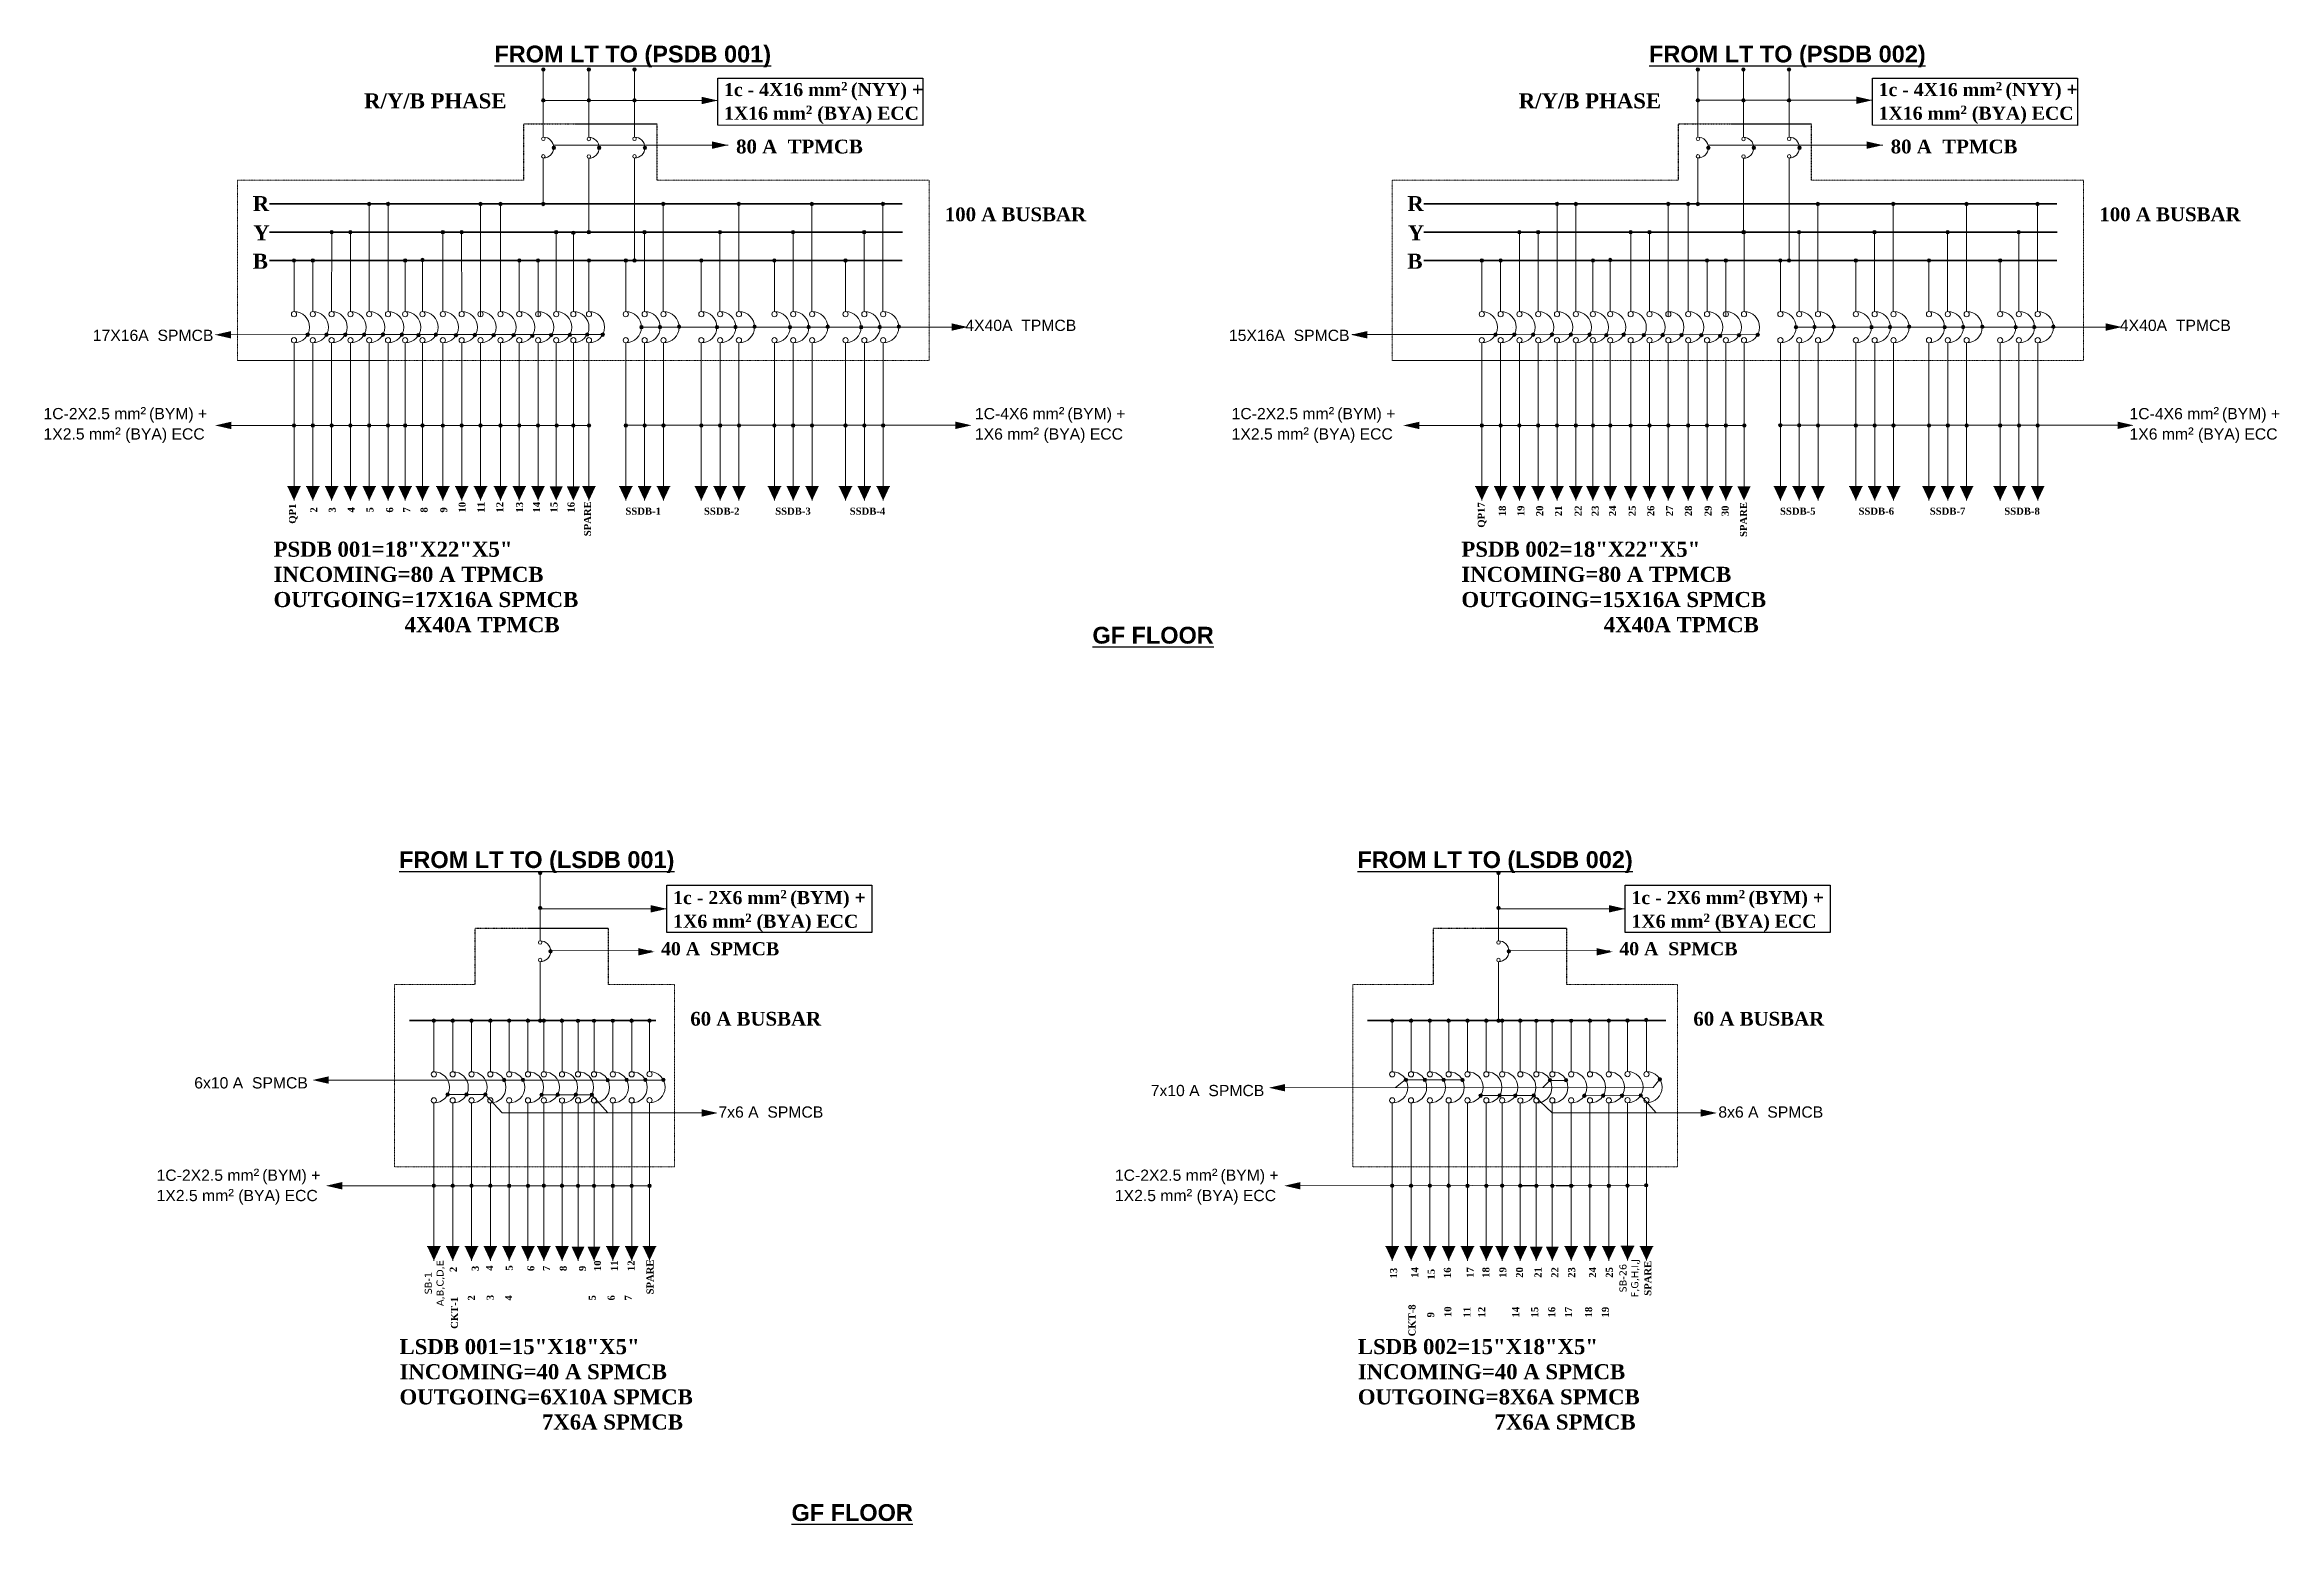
# Model space of a CAD drawing. Header units: inches. Extents: x -12 to 20935469, y -1604 to 24729220.
# Drawn here: x 20826500 to 20827450, y 24663228 to 24663857 of the extents above; entities that cross this region are included whole.
import ezdxf

# ---------------------------------------------------------------- set-up
doc = ezdxf.new("R2010")
doc.units = ezdxf.units.IN
doc.header["$LTSCALE"] = 0.03
doc.header["$MEASUREMENT"] = 0
for name, pattern in [('DASHDOT', [1, 0.5, -0.25, 0, -0.25]), ('DASHDOTX2', [2, 1, -0.5, 0, -0.5]), ('DOT', [0.25, 0, -0.25])]:
    doc.linetypes.add(name, pattern=pattern)
for name, color, linetype in [('AC TEXT', 151, 'DOT'), ('FDB', 5, 'Continuous'), ('GUTLI', 7, 'Continuous'), ('H', 154, 'Continuous'), ('SSDB TXT', 7, 'Continuous'), ('TEXT', 7, 'Continuous')]:
    doc.layers.add(name, color=color, linetype=linetype)
for name, color, linetype, lineweight in [('CIRCUIT', 7, 'Continuous', 0), ('CKT-CABLE', 3, 'Continuous', 9), ('ELECT', 8, 'Continuous', 0), ('Hatch', 253, 'Continuous', 15), ('Power pts', 6, 'DASHDOTX2', 25), ('SB', 1, 'DASHDOT', 30)]:
    doc.layers.add(name, color=color, linetype=linetype, lineweight=lineweight)
doc.styles.add('MtXpl_Swis721_Lt_BT', font='swissl.ttf')
doc.styles.get("Standard").update_dxf_attribs({"font": 'timesbd.ttf'})

msp = doc.modelspace()

# ---------------------------------------------------------------- texts
at = {"layer": 'FDB', "color": 3, "char_height": 7.1503, "width": 320.2943, "attachment_point": 1}
for s, insert in [('{\\fArial|b1|i0|c0|p34;\\LFROM LT TO (PSDB 001)}', (20826691.22, 24663856.85)), ('{\\fArial|b1|i0|c0|p34;\\LFROM LT TO (PSDB 002)}', (20827182.19, 24663856.85)), ('{\\fArial|b1|i0|c0|p34;\\LGF FLOOR}', (20826945.52, 24663609.75)), ('{\\fArial|b1|i0|c0|p34;\\LFROM LT TO (LSDB 001)}', (20826650.68, 24663514.33)), ('{\\fArial|b1|i0|c0|p34;\\LFROM LT TO (LSDB 002)}', (20827058.19, 24663514.33)), ('{\\fArial|b1|i0|c0|p34;\\LGF FLOOR}', (20826817.56, 24663236.74))]:
    msp.add_mtext(s, dxfattribs=dict(at, insert=insert))
at = {"layer": 'TEXT', "style": 'MtXpl_Swis721_Lt_BT'}
for s, p in [('6x10 A  SPMCB', (20826563.59, 24663413.46)), ('7x10 A  SPMCB', (20826970.3, 24663410.19)), ('7x6 A  SPMCB', (20826786.48, 24663401.05)), ('8x6 A  SPMCB', (20827211.68, 24663401.05))]:
    msp.add_text(s, height=4.7862, dxfattribs=at).set_placement(p)
at = {"layer": 'TEXT', "attachment_point": 1}
for s, insert, char_height, width in [('R/Y/B PHASE', (20826635.81, 24663836.57), 6.4138, 63786.5102), ('R/Y/B PHASE', (20827126.78, 24663836.57), 6.4138, 63786.5102), ('80 A  TPMCB', (20826794, 24663816.87), 5.8655, 63786.5102), ('80 A  TPMCB', (20827284.97, 24663816.87), 5.8655, 63786.5102), ('R', (20826588.46, 24663792.88), 6.41, 63786.5102), ('100 A BUSBAR', (20826882.75, 24663788.04), 5.8655, 63786.5102), ('R', (20827079.42, 24663792.88), 6.41, 63786.5102), ('100 A BUSBAR', (20827373.71, 24663788.04), 5.8655, 63786.5102), ('Y', (20826588.66, 24663780.45), 6.41, 63786.5102), ('Y', (20827079.61, 24663780.45), 6.41, 63786.5102), ('B', (20826588.46, 24663768.38), 6.41, 63786.5102), ('B', (20827079.42, 24663768.38), 6.41, 63786.5102), ('{\\fSwis721 Lt BT|b0|i0|c0|p34;4X40A  TPMCB\\P\\H1.00001x;\\C0;\\P\\fArial|b0|i0|c0|p34;\\H0.8571x;\\C256;          }', (20826891.46, 24663740.31), 4.7862, 76.3934), ('{\\fSwis721 Lt BT|b0|i0|c0|p34;4X40A  TPMCB\\P\\H1.00001x;\\C0;\\P\\fArial|b0|i0|c0|p34;\\H0.8571x;\\C256;          }', (20827382.42, 24663740.31), 4.7862, 76.3934), ('{\\fSwis721 Lt BT|b0|i0|c0|p34;17X16A  SPMCB\\P\\H1.00001x;\\C0;\\P\\fArial|b0|i0|c0|p34;\\H0.8571x;\\C256;          }', (20826520.45, 24663736.05), 4.7862, 76.3934), ('{\\fSwis721 Lt BT|b0|i0|c0|p34;15X16A  SPMCB\\P\\H1.00001x;\\C0;\\P\\fArial|b0|i0|c0|p34;\\H0.8571x;\\C256;          }', (20827003.57, 24663736.05), 4.7862, 76.3934), ('{\\fSwis721 Lt BT|b0|i0|c0|p34;\\C0;1C-2X2.5 mm\\H1.0833x;²\\fMS Shell Dlg 2|b0|i0|c0|p0;\\H0.65385x; \\fSwis721 Lt BT|b0|i0|c0|p34;\\H1.4118x;(BYM) +\\P1X2.5 mm\\H1.0833x;²\\H0.92311x; (BYA) ECC\\P\\fArial|b0|i0|c0|p34;\\H0.8571x;\\C256;          }', (20826499.48, 24663703.18), 4.78621, 76.3934), ('{\\fSwis721 Lt BT|b0|i0|c0|p34;\\C0;1C-4X6 mm\\H1.0833x;²\\fMS Shell Dlg 2|b0|i0|c0|p0;\\H0.65385x; \\fSwis721 Lt BT|b0|i0|c0|p34;\\H1.4118x;(BYM) +\\P1X6 mm\\H1.0833x;²\\H0.92311x; (BYA) ECC\\P\\fArial|b0|i0|c0|p34;\\H0.8571x;\\C256;          }', (20826895.55, 24663703.16), 4.78621, 76.3934), ('{\\fSwis721 Lt BT|b0|i0|c0|p34;\\C0;1C-2X2.5 mm\\H1.0833x;²\\fMS Shell Dlg 2|b0|i0|c0|p0;\\H0.65385x; \\fSwis721 Lt BT|b0|i0|c0|p34;\\H1.4118x;(BYM) +\\P1X2.5 mm\\H1.0833x;²\\H0.92311x; (BYA) ECC\\P\\fArial|b0|i0|c0|p34;\\H0.8571x;\\C256;          }', (20827004.71, 24663703.18), 4.78621, 76.3934), ('{\\fSwis721 Lt BT|b0|i0|c0|p34;\\C0;1C-4X6 mm\\H1.0833x;²\\fMS Shell Dlg 2|b0|i0|c0|p0;\\H0.65385x; \\fSwis721 Lt BT|b0|i0|c0|p34;\\H1.4118x;(BYM) +\\P1X6 mm\\H1.0833x;²\\H0.92311x; (BYA) ECC\\P\\fArial|b0|i0|c0|p34;\\H0.8571x;\\C256;          }', (20827386.51, 24663703.16), 4.78621, 76.3934), ('SSDB-1{\\H0.8571x;          }', (20826746.93, 24663660.41), 3, 6.6096), ('SSDB-2{\\H0.8571x;          }', (20826780.32, 24663660.41), 3, 6.6096), ('SSDB-3{\\H0.8571x;          }', (20826810.63, 24663660.41), 3, 6.6096), ('SSDB-4{\\H0.8571x;          }', (20826842.3, 24663660.41), 3, 6.6096), ('SSDB-5{\\H0.8571x;          }', (20827237.89, 24663660.41), 3, 4.596), ('SSDB-6{\\H0.8571x;          }', (20827271.28, 24663660.41), 3, 6.6096), ('SSDB-7{\\H0.8571x;          }', (20827301.59, 24663660.41), 3, 6.6096), ('SSDB-8{\\H0.8571x;          }', (20827333.26, 24663660.41), 3, 6.6096), ('PSDB 001=18"X22"X5"\\PINCOMING=80 A TPMCB\\POUTGOING=17X16A SPMCB\\P                       4X40A TPMCB\\P                        ', (20826597.32, 24663645.94), 6.4138, 63786.5102), ('PSDB 002=18"X22"X5"\\PINCOMING=80 A TPMCB\\POUTGOING=15X16A SPMCB\\P                         4X40A TPMCB\\P                        ', (20827102.41, 24663645.94), 6.4138, 63786.5102), ('60 A BUSBAR', (20826774.51, 24663446.03), 5.8655, 63786.5102), ('60 A BUSBAR', (20827201.05, 24663446.03), 5.8655, 63786.5102), ('{\\fSwis721 Lt BT|b0|i0|c0|p34;\\C0;1C-2X2.5 mm\\H1.0833x;²\\fMS Shell Dlg 2|b0|i0|c0|p0;\\H0.65385x; \\fSwis721 Lt BT|b0|i0|c0|p34;\\H1.4118x;(BYM) +\\P1X2.5 mm\\H1.0833x;²\\H0.92311x; (BYA) ECC\\P\\fArial|b0|i0|c0|p34;\\H0.8571x;\\C256;          }', (20826547.57, 24663379.38), 4.78621, 76.3934), ('{\\fSwis721 Lt BT|b0|i0|c0|p34;\\C0;1C-2X2.5 mm\\H1.0833x;²\\fMS Shell Dlg 2|b0|i0|c0|p0;\\H0.65385x; \\fSwis721 Lt BT|b0|i0|c0|p34;\\H1.4118x;(BYM) +\\P1X2.5 mm\\H1.0833x;²\\H0.92311x; (BYA) ECC\\P\\fArial|b0|i0|c0|p34;\\H0.8571x;\\C256;          }', (20826955.07, 24663379.38), 4.78621, 76.3934), ('LSDB 001=15"X18"X5"\\PINCOMING=40 A SPMCB\\POUTGOING=6X10A SPMCB\\P                         7X6A SPMCB\\P\\P                    ', (20826650.86, 24663306.93), 6.4138, 63786.5102), ('LSDB 002=15"X18"X5"\\PINCOMING=40 A SPMCB\\POUTGOING=8X6A SPMCB\\P                        7X6A SPMCB\\P\\P                    ', (20827058.37, 24663306.93), 6.4138, 63786.5102)]:
    msp.add_mtext(s, dxfattribs=dict(at, insert=insert, char_height=char_height, width=width))
at = {"layer": 'TEXT', "color": 0, "char_height": 5.5714, "width": 251.3301, "attachment_point": 1}
for s, insert in [('1c - 4X16 mm{\\H1.0833x;²\\fMS Shell Dlg 2|b0|i0|c0|p0;\\H0.65385x; }(NYY) +\\P1X16 mm{\\H1.0833x;²} (BYA) ECC', (20826788.85, 24663841.4)), ('1c - 4X16 mm{\\H1.0833x;²\\fMS Shell Dlg 2|b0|i0|c0|p0;\\H0.65385x; }(NYY) +\\P1X16 mm{\\H1.0833x;²} (BYA) ECC', (20827279.82, 24663841.4)), ('1c - 2X6 mm{\\H1.0833x;²\\fMS Shell Dlg 2|b0|i0|c0|p0;\\H0.65385x; }(BYM) +\\P1X6 mm{\\H1.0833x;²} (BYA) ECC', (20826767.24, 24663497.86)), ('1c - 2X6 mm{\\H1.0833x;²\\fMS Shell Dlg 2|b0|i0|c0|p0;\\H0.65385x; }(BYM) +\\P1X6 mm{\\H1.0833x;²} (BYA) ECC', (20827174.74, 24663497.86)), ('40 A  SPMCB', (20826762.07, 24663475.65)), ('40 A  SPMCB', (20827169.57, 24663475.65))]:
    msp.add_mtext(s, dxfattribs=dict(at, insert=insert))
at = {"layer": 'TEXT', "char_height": 3, "width": 6.6096, "attachment_point": 1, "rotation": 90}
for s, insert in [('\\pxqc;QP1\\P{\\H0.8571x;        }', (20826603.83, 24663654.52)), ('2{\\H0.8571x;          }', (20826612.91, 24663658.31)), ('3{\\H0.8571x;      }', (20826620.78, 24663658.31)), ('4{\\H0.8571x;       }', (20826628.78, 24663658.31)), ('5{\\H0.8571x;       }', (20826636.78, 24663658.31)), ('6{\\H0.8571x;         }', (20826645.17, 24663658.31)), ('7{\\H0.8571x;         }', (20826652.42, 24663658.31)), ('8{\\H0.8571x;         }', (20826659.8, 24663658.31)), ('9{\\H0.8571x;         }', (20826668.15, 24663658.31)), ('10{\\H0.8571x;      }', (20826676.02, 24663658.31)), ('11{\\H0.8571x;       }', (20826684.02, 24663658.31)), ('12{\\H0.8571x;       }', (20826692.02, 24663658.31)), ('13{\\H0.8571x;       }', (20826700.41, 24663658.31)), ('14{\\H0.8571x;       }', (20826707.66, 24663658.31)), ('15{\\H0.8571x;        }', (20826715.03, 24663658.31)), ('16{\\H0.8571x;       }', (20826722.31, 24663658.31)), ('SPARE{\\H0.8571x;          }', (20826729.29, 24663648.25)), ('\\pxqc;QP17\\P{\\H0.8571x;        }', (20827109.37, 24663653.98)), ('18{\\H0.8571x;          }', (20827118.32, 24663656.76)), ('19{\\H0.8571x;     }', (20827126.19, 24663656.76)), ('20{\\H0.8571x;     }', (20827134.19, 24663656.76)), ('21{\\H0.8571x;      }', (20827142.19, 24663656.76)), ('22{\\H0.8571x;         }', (20827150.58, 24663656.76)), ('23{\\H0.8571x;        }', (20827157.83, 24663656.76)), ('24{\\H0.8571x;        }', (20827165.2, 24663656.76)), ('25{\\H0.8571x;       }', (20827173.56, 24663656.76)), ('26{\\H0.8571x;      }', (20827181.43, 24663656.76)), ('27{\\H0.8571x;       }', (20827189.43, 24663656.76)), ('28{\\H0.8571x;      }', (20827197.43, 24663656.76)), ('29{\\H0.8571x;       }', (20827205.82, 24663656.76)), ('30{\\H0.8571x;       }', (20827213.07, 24663656.76)), ('SPARE{\\H0.8571x;          }', (20827220.87, 24663647.94)), ('\\pxqc;2{\\H0.8571x;\\P          }', (20826672.25, 24663333.22)), ('3{\\H0.8571x;    }', (20826681.58, 24663335.82)), ('\\pxqc;4{\\H0.8571x; \\P       }', (20826687.68, 24663333.76)), ('\\pxqc;5{\\H0.8571x; \\P       }', (20826696.01, 24663333.85)), ('6{\\H0.8571x;     }', (20826705.19, 24663335.82)), ('7', (20826711.83, 24663335.82)), ('8', (20826719.01, 24663335.82)), ('9', (20826727.17, 24663335.82)), ('10', (20826733.56, 24663335.82)), ('11', (20826740.75, 24663335.82)), ('12', (20826747.86, 24663335.82)), ('SPARE {\\H0.8571x;    }', (20826755.89, 24663325.9)), ('\\pxqc;13{\\H0.8571x;\\P          }', (20827072.08, 24663331.64)), ('14{\\H0.8571x;   }', (20827081.07, 24663332.96)), ('\\pxqc;15{\\H0.8571x;\\P       }', (20827088.06, 24663331.16)), ('\\pxqc;16{\\H0.8571x; \\P       }', (20827094.96, 24663331.81)), ('17{\\H0.8571x;     }', (20827104.69, 24663332.96)), ('18', (20827111.32, 24663332.96)), ('19', (20827118.51, 24663332.96)), ('20', (20827125.63, 24663332.96)), ('21', (20827133.49, 24663332.96)), ('22', (20827140.68, 24663332.96)), ('23', (20827147.8, 24663332.96)), ('24', (20827156.71, 24663332.96)), ('25', (20827163.83, 24663332.96)), ('SPARE {\\H0.8571x;    }', (20827180.17, 24663325.33)), ('\\pxqc;\\PCKT-1{\\H0.8571x;         }', (20826667.71, 24663314.74)), ('2{\\H0.8571x;  }', (20826679.93, 24663323.27)), ('3{\\H0.8571x;        }', (20826687.92, 24663323.43)), ('4{\\H0.8571x;  }', (20826695.77, 24663323.27)), ('5{\\H0.8571x; }', (20826731.33, 24663323.31)), ('6', (20826739.38, 24663323.31)), ('7', (20826746.62, 24663323.31)), ('\\pxqc;\\PCKT-8{\\H0.8571x;         }', (20827074.9, 24663311.54)), ('9{\\H0.8571x;  }', (20827087.84, 24663316.11)), ('10{\\H0.8571x;       }', (20827095.13, 24663316.27)), ('11{\\H0.8571x;  }', (20827103.28, 24663316.11)), ('12{\\H0.8571x;  }', (20827109.55, 24663316.11)), ('14', (20827124.01, 24663316.11)), ('15', (20827132.06, 24663316.11)), ('16', (20827139.31, 24663316.11)), ('17', (20827146.44, 24663316.11)), ('18', (20827155, 24663316.11)), ('19', (20827162.13, 24663316.11))]:
    msp.add_mtext(s, dxfattribs=dict(at, insert=insert))
at = {"layer": 'TEXT', "char_height": 3, "attachment_point": 1, "rotation": 90}
for s, insert in [('\\pxqc;{\\fVerdana|b0|i0|c0|p34;SB-1\\PA,B,C,D,E}', (20826661.6, 24663323.28)), ('\\pxqc;{\\fVerdana|b0|i0|c0|p34;SB-26\\PF,G,H,I,J}', (20827169.62, 24663325.38))]:
    msp.add_mtext_dynamic_manual_height_columns(s, width=14.8534, gutter_width=0.0767, heights=[0], dxfattribs=dict(at, insert=insert))

# ---------------------------------------------------------------- blocks, each defined once
blk = doc.blocks.new('CIRCUIT')
at = {"layer": 'CIRCUIT'}
h = blk.add_hatch(color=256, dxfattribs=at)
h.dxf.hatch_style = 1
h.paths.add_polyline_path([(-12531.4, -5028.75), (-12534.2, -5028.75), (-12531.4, -5034.78)])
h.paths.add_polyline_path([(-12528.61, -5028.75), (-12531.4, -5028.75), (-12531.4, -5034.78)])
at = {"layer": 'CIRCUIT', "linetype": 'ByBlock', "ltscale": 10}
for p, q in [((-12531.4, -4932.73), (-12531.4, -4954.43)), ((-12531.4, -4967.73), (-12531.4, -5028.75)), ((-12531.4, -5028.75), (-12531.4, -5034.78))]:
    blk.add_line(p, q, dxfattribs=at)
at = {"layer": 'CIRCUIT'}
blk.add_line((-12534.2, -5028.75), (-12528.61, -5028.75), dxfattribs=at)
at = {"layer": 'CIRCUIT', "linetype": 'ByBlock', "ltscale": 10}
for centre in [(-12531.4, -4955.54), (-12531.4, -4966.62)]:
    blk.add_circle(centre, 1.11, dxfattribs=at)
at = {"layer": 'CIRCUIT'}
blk.add_arc((-12531.41, -4961.08), 6.65, 270.0451, 89.9549, dxfattribs=at)
blk = doc.blocks.new('circle')
at = {"layer": 'H'}
h = blk.add_hatch(color=256, dxfattribs=at)
h.dxf.hatch_style = 1
h.paths.add_polyline_path([(20826700.3, 24643785.82, 1), (20826698.81, 24643785.82, 1)])
at = {"layer": 'CIRCUIT'}
blk.add_circle((20826699.55, 24643785.82), 0.744, dxfattribs=at)
blk = doc.blocks.new('LSDB CON')
at = {"layer": 'CIRCUIT'}
for p, q in [((20826699.36, 24647886.92), (20826699.36, 24647858.1)), ((20826699.36, 24647849.16), (20826699.36, 24647834.28)), ((20826699.36, 24647834.28), (20826699.36, 24647824.16))]:
    blk.add_line(p, q, dxfattribs=at)
for centre in [(20826699.36, 24647872.08), (20826699.36, 24647857.35), (20826699.36, 24647849.91)]:
    blk.add_circle(centre, 0.744, dxfattribs=at)
blk.add_arc((20826699.29, 24647853.63), 4.47, 270.92808, 89.07192, dxfattribs=at)
at = {"layer": 'AC TEXT'}
for p in [(-0.19, 4101.11), (-0.19, 4086.26), (4.2, 4067.81), (-0.19, 4038.34)]:
    blk.add_blockref('circle', p, dxfattribs=at)
blk = doc.blocks.new('PSDB CON')
at = {"layer": 'CIRCUIT'}
for p, q in [((20826882.06, 24643866.2), (20826882.06, 24643837.44)), ((20826901.42, 24643866.2), (20826901.42, 24643837.37)), ((20826920.83, 24643866.2), (20826920.83, 24643837.44)), ((20826882.06, 24643828.51), (20826882.06, 24643809.05)), ((20826901.42, 24643828.44), (20826901.42, 24643797.02)), ((20826920.83, 24643828.51), (20826920.83, 24643784.99))]:
    blk.add_line(p, q, dxfattribs=at)
for centre in [(20826882.06, 24643836.7), (20826901.42, 24643836.63), (20826920.83, 24643836.7), (20826882.06, 24643829.26), (20826901.42, 24643829.19), (20826920.83, 24643829.26)]:
    blk.add_circle(centre, 0.744, dxfattribs=at)
for centre in [(20826881.98, 24643832.98), (20826901.34, 24643832.91), (20826920.75, 24643832.98)]:
    blk.add_arc(centre, 4.47, 270.92808, 89.07192, dxfattribs=at)
at = {"layer": 'Hatch'}
blk.add_circle((20826886.5, 24643832.88), 0.744, dxfattribs=at)
at = {"layer": 'AC TEXT'}
for p in [(182.5, 80.39), (201.86, 80.39), (221.27, 80.39), (182.5, 67.24), (201.86, 67.24), (221.27, 67.24), (186.95, 47.06), (206.26, 47.09), (225.71, 47.06), (182.5, 23.23), (201.86, 11.21), (221.27, -0.82)]:
    blk.add_blockref('circle', p, dxfattribs=at)
blk = doc.blocks.new('SDB')
at = {"layer": 'CIRCUIT'}
h = blk.add_hatch(color=256, dxfattribs=at)
h.dxf.hatch_style = 1
h.paths.add_polyline_path([(-12942.07, -7596.01), (-12944.87, -7596.01), (-12942.07, -7602.04)])
h.paths.add_polyline_path([(-12939.27, -7596.01), (-12942.07, -7596.01), (-12942.07, -7602.04)])
h = blk.add_hatch(color=256, dxfattribs=at)
h.dxf.hatch_style = 1
h.paths.add_polyline_path([(-12934.07, -7596.01), (-12936.87, -7596.01), (-12934.07, -7602.04)])
h.paths.add_polyline_path([(-12931.27, -7596.01), (-12934.07, -7596.01), (-12934.07, -7602.04)])
h = blk.add_hatch(color=256, dxfattribs=at)
h.dxf.hatch_style = 1
h.paths.add_polyline_path([(-12926.07, -7596.01), (-12928.87, -7596.01), (-12926.07, -7602.04)])
h.paths.add_polyline_path([(-12923.27, -7596.01), (-12926.07, -7596.01), (-12926.07, -7602.04)])
at = {"layer": 'CIRCUIT', "linetype": 'ByBlock', "ltscale": 10}
for p, q in [((-12926.15, -7475.93), (-12926.15, -7521.69)), ((-12934.15, -7487.96), (-12934.15, -7521.69)), ((-12942.07, -7499.98), (-12942.07, -7521.69)), ((-12942.07, -7534.99), (-12942.07, -7596.01)), ((-12934.07, -7534.99), (-12934.07, -7596.01)), ((-12926.07, -7534.99), (-12926.07, -7596.01)), ((-12942.07, -7596.01), (-12942.07, -7602.04)), ((-12934.07, -7596.01), (-12934.07, -7602.04)), ((-12926.07, -7596.01), (-12926.07, -7602.04))]:
    blk.add_line(p, q, dxfattribs=at)
at = {"layer": 'CIRCUIT'}
for p, q in [((-12944.87, -7596.01), (-12939.27, -7596.01)), ((-12936.87, -7596.01), (-12931.27, -7596.01)), ((-12928.87, -7596.01), (-12923.27, -7596.01))]:
    blk.add_line(p, q, dxfattribs=at)
at = {"layer": 'CIRCUIT', "linetype": 'ByBlock', "ltscale": 10}
for centre in [(-12942.07, -7522.8), (-12934.07, -7522.8), (-12926.07, -7522.8), (-12942.07, -7533.88), (-12934.07, -7533.88), (-12926.07, -7533.88)]:
    blk.add_circle(centre, 1.11, dxfattribs=at)
at = {"layer": 'CIRCUIT'}
for centre in [(-12942.07, -7528.34), (-12934.07, -7528.34), (-12926.07, -7528.34)]:
    blk.add_arc(centre, 6.65, 270.0451, 89.9549, dxfattribs=at)
blk = doc.blocks.new('A')
at = {"layer": 'Power pts'}
for points in [[(20826820.7, 24664131.25), (20826820.7, 24664155.24), (20826877.15, 24664155.24)], [(20826843.37, 24664155.24), (20826877.15, 24664155.24), (20826877.15, 24664131.25)]]:
    blk.add_lwpolyline(points, dxfattribs=at)

# ---------------------------------------------------------------- hatches: boundary and pattern name
at = {"layer": 'CIRCUIT', "linetype": 'ByBlock', "ltscale": 10}
h = msp.add_hatch(color=256, dxfattribs=at)
h.dxf.hatch_style = 1
h.paths.add_polyline_path([(20826621.99, 24663669.46), (20826619.2, 24663669.46), (20826621.99, 24663663.43)])
h.paths.add_polyline_path([(20826624.79, 24663669.46), (20826621.99, 24663669.46), (20826621.99, 24663663.43)])
h = msp.add_hatch(color=256, dxfattribs=at)
h.dxf.hatch_style = 1
h.paths.add_polyline_path([(20826629.99, 24663669.46), (20826627.2, 24663669.46), (20826629.99, 24663663.43)])
h.paths.add_polyline_path([(20826632.79, 24663669.46), (20826629.99, 24663669.46), (20826629.99, 24663663.43)])
h = msp.add_hatch(color=256, dxfattribs=at)
h.dxf.hatch_style = 1
h.paths.add_polyline_path([(20826637.99, 24663669.46), (20826635.2, 24663669.46), (20826637.99, 24663663.43)])
h.paths.add_polyline_path([(20826640.79, 24663669.46), (20826637.99, 24663669.46), (20826637.99, 24663663.43)])
h = msp.add_hatch(color=256, dxfattribs=at)
h.dxf.hatch_style = 1
h.paths.add_polyline_path([(20826645.99, 24663669.46), (20826643.2, 24663669.46), (20826645.99, 24663663.43)])
h.paths.add_polyline_path([(20826648.79, 24663669.46), (20826645.99, 24663669.46), (20826645.99, 24663663.43)])
h = msp.add_hatch(color=256, dxfattribs=at)
h.dxf.hatch_style = 1
h.paths.add_polyline_path([(20826653.25, 24663669.46), (20826650.45, 24663669.46), (20826653.25, 24663663.43)])
h.paths.add_polyline_path([(20826656.05, 24663669.46), (20826653.25, 24663669.46), (20826653.25, 24663663.43)])
h = msp.add_hatch(color=256, dxfattribs=at)
h.dxf.hatch_style = 1
h.paths.add_polyline_path([(20826660.62, 24663669.46), (20826657.82, 24663669.46), (20826660.62, 24663663.43)])
h.paths.add_polyline_path([(20826663.42, 24663669.46), (20826660.62, 24663669.46), (20826660.62, 24663663.43)])
h = msp.add_hatch(color=256, dxfattribs=at)
h.dxf.hatch_style = 1
h.paths.add_polyline_path([(20826669.31, 24663669.46), (20826666.52, 24663669.46), (20826669.31, 24663663.43)])
h.paths.add_polyline_path([(20826672.11, 24663669.46), (20826669.31, 24663669.46), (20826669.31, 24663663.43)])
h = msp.add_hatch(color=256, dxfattribs=at)
h.dxf.hatch_style = 1
h.paths.add_polyline_path([(20826677.31, 24663669.46), (20826674.52, 24663669.46), (20826677.31, 24663663.43)])
h.paths.add_polyline_path([(20826680.11, 24663669.46), (20826677.31, 24663669.46), (20826677.31, 24663663.43)])
h = msp.add_hatch(color=256, dxfattribs=at)
h.dxf.hatch_style = 1
h.paths.add_polyline_path([(20826685.31, 24663669.46), (20826682.52, 24663669.46), (20826685.31, 24663663.43)])
h.paths.add_polyline_path([(20826688.11, 24663669.46), (20826685.31, 24663669.46), (20826685.31, 24663663.43)])
h = msp.add_hatch(color=256, dxfattribs=at)
h.dxf.hatch_style = 1
h.paths.add_polyline_path([(20826693.79, 24663669.46), (20826690.99, 24663669.46), (20826693.79, 24663663.43)])
h.paths.add_polyline_path([(20826696.58, 24663669.46), (20826693.79, 24663669.46), (20826693.79, 24663663.43)])
h = msp.add_hatch(color=256, dxfattribs=at)
h.dxf.hatch_style = 1
h.paths.add_polyline_path([(20826701.79, 24663669.46), (20826698.99, 24663669.46), (20826701.79, 24663663.43)])
h.paths.add_polyline_path([(20826704.58, 24663669.46), (20826701.79, 24663669.46), (20826701.79, 24663663.43)])
h = msp.add_hatch(color=256, dxfattribs=at)
h.dxf.hatch_style = 1
h.paths.add_polyline_path([(20826709.79, 24663669.46), (20826706.99, 24663669.46), (20826709.79, 24663663.43)])
h.paths.add_polyline_path([(20826712.58, 24663669.46), (20826709.79, 24663669.46), (20826709.79, 24663663.43)])
h = msp.add_hatch(color=256, dxfattribs=at)
h.dxf.hatch_style = 1
h.paths.add_polyline_path([(20826717.5, 24663669.46), (20826714.7, 24663669.46), (20826717.5, 24663663.43)])
h.paths.add_polyline_path([(20826720.3, 24663669.46), (20826717.5, 24663669.46), (20826717.5, 24663663.43)])
h = msp.add_hatch(color=256, dxfattribs=at)
h.dxf.hatch_style = 1
h.paths.add_polyline_path([(20826724.8, 24663669.46), (20826722, 24663669.46), (20826724.8, 24663663.43)])
h.paths.add_polyline_path([(20826727.6, 24663669.46), (20826724.8, 24663669.46), (20826724.8, 24663663.43)])
h = msp.add_hatch(color=256, dxfattribs=at)
h.dxf.hatch_style = 1
h.paths.add_polyline_path([(20827127.08, 24663669.46), (20827124.28, 24663669.46), (20827127.08, 24663663.43)])
h.paths.add_polyline_path([(20827129.88, 24663669.46), (20827127.08, 24663669.46), (20827127.08, 24663663.43)])
h = msp.add_hatch(color=256, dxfattribs=at)
h.dxf.hatch_style = 1
h.paths.add_polyline_path([(20827135.08, 24663669.46), (20827132.28, 24663669.46), (20827135.08, 24663663.43)])
h.paths.add_polyline_path([(20827137.88, 24663669.46), (20827135.08, 24663669.46), (20827135.08, 24663663.43)])
h = msp.add_hatch(color=256, dxfattribs=at)
h.dxf.hatch_style = 1
h.paths.add_polyline_path([(20827143.08, 24663669.46), (20827140.28, 24663669.46), (20827143.08, 24663663.43)])
h.paths.add_polyline_path([(20827145.88, 24663669.46), (20827143.08, 24663669.46), (20827143.08, 24663663.43)])
h = msp.add_hatch(color=256, dxfattribs=at)
h.dxf.hatch_style = 1
h.paths.add_polyline_path([(20827151.08, 24663669.46), (20827148.28, 24663669.46), (20827151.08, 24663663.43)])
h.paths.add_polyline_path([(20827153.88, 24663669.46), (20827151.08, 24663669.46), (20827151.08, 24663663.43)])
h = msp.add_hatch(color=256, dxfattribs=at)
h.dxf.hatch_style = 1
h.paths.add_polyline_path([(20827158.34, 24663669.46), (20827155.54, 24663669.46), (20827158.34, 24663663.43)])
h.paths.add_polyline_path([(20827161.14, 24663669.46), (20827158.34, 24663669.46), (20827158.34, 24663663.43)])
h = msp.add_hatch(color=256, dxfattribs=at)
h.dxf.hatch_style = 1
h.paths.add_polyline_path([(20827165.71, 24663669.46), (20827162.91, 24663669.46), (20827165.71, 24663663.43)])
h.paths.add_polyline_path([(20827168.51, 24663669.46), (20827165.71, 24663669.46), (20827165.71, 24663663.43)])
h = msp.add_hatch(color=256, dxfattribs=at)
h.dxf.hatch_style = 1
h.paths.add_polyline_path([(20827174.4, 24663669.46), (20827171.61, 24663669.46), (20827174.4, 24663663.43)])
h.paths.add_polyline_path([(20827177.2, 24663669.46), (20827174.4, 24663669.46), (20827174.4, 24663663.43)])
h = msp.add_hatch(color=256, dxfattribs=at)
h.dxf.hatch_style = 1
h.paths.add_polyline_path([(20827182.4, 24663669.46), (20827179.61, 24663669.46), (20827182.4, 24663663.43)])
h.paths.add_polyline_path([(20827185.2, 24663669.46), (20827182.4, 24663669.46), (20827182.4, 24663663.43)])
h = msp.add_hatch(color=256, dxfattribs=at)
h.dxf.hatch_style = 1
h.paths.add_polyline_path([(20827190.4, 24663669.46), (20827187.61, 24663669.46), (20827190.4, 24663663.43)])
h.paths.add_polyline_path([(20827193.2, 24663669.46), (20827190.4, 24663669.46), (20827190.4, 24663663.43)])
h = msp.add_hatch(color=256, dxfattribs=at)
h.dxf.hatch_style = 1
h.paths.add_polyline_path([(20827198.88, 24663669.46), (20827196.08, 24663669.46), (20827198.88, 24663663.43)])
h.paths.add_polyline_path([(20827201.67, 24663669.46), (20827198.88, 24663669.46), (20827198.88, 24663663.43)])
h = msp.add_hatch(color=256, dxfattribs=at)
h.dxf.hatch_style = 1
h.paths.add_polyline_path([(20827206.88, 24663669.46), (20827204.08, 24663669.46), (20827206.88, 24663663.43)])
h.paths.add_polyline_path([(20827209.67, 24663669.46), (20827206.88, 24663669.46), (20827206.88, 24663663.43)])
h = msp.add_hatch(color=256, dxfattribs=at)
h.dxf.hatch_style = 1
h.paths.add_polyline_path([(20827214.88, 24663669.46), (20827212.08, 24663669.46), (20827214.88, 24663663.43)])
h.paths.add_polyline_path([(20827217.67, 24663669.46), (20827214.88, 24663669.46), (20827214.88, 24663663.43)])
h = msp.add_hatch(color=256, dxfattribs=at)
h.dxf.hatch_style = 1
h.paths.add_polyline_path([(20827222.59, 24663669.46), (20827219.79, 24663669.46), (20827222.59, 24663663.43)])
h.paths.add_polyline_path([(20827225.39, 24663669.46), (20827222.59, 24663669.46), (20827222.59, 24663663.43)])
h = msp.add_hatch(color=256, dxfattribs=at)
h.dxf.hatch_style = 1
h.paths.add_polyline_path([(20826726.77, 24663346.27), (20826723.97, 24663346.27), (20826726.77, 24663340.24)])
h.paths.add_polyline_path([(20826729.57, 24663346.27), (20826726.77, 24663346.27), (20826726.77, 24663340.24)])
h = msp.add_hatch(color=256, dxfattribs=at)
h.dxf.hatch_style = 1
h.paths.add_polyline_path([(20826733.57, 24663346.27), (20826730.77, 24663346.27), (20826733.57, 24663340.24)])
h.paths.add_polyline_path([(20826736.37, 24663346.27), (20826733.57, 24663346.27), (20826733.57, 24663340.24)])
h = msp.add_hatch(color=256, dxfattribs=at)
h.dxf.hatch_style = 1
h.paths.add_polyline_path([(20827134.27, 24663346.27), (20827131.47, 24663346.27), (20827134.27, 24663340.24)])
h.paths.add_polyline_path([(20827137.07, 24663346.27), (20827134.27, 24663346.27), (20827134.27, 24663340.24)])
h = msp.add_hatch(color=256, dxfattribs=at)
h.dxf.hatch_style = 1
h.paths.add_polyline_path([(20827141.07, 24663346.27), (20827138.28, 24663346.27), (20827141.07, 24663340.24)])
h.paths.add_polyline_path([(20827143.87, 24663346.27), (20827141.07, 24663346.27), (20827141.07, 24663340.24)])

# ---------------------------------------------------------------- linework, layer by layer
for p, q in [((20826637.99, 24663789.54), (20826637.99, 24663743.78)), ((20826645.99, 24663789.54), (20826645.99, 24663743.78)), ((20826685.31, 24663789.54), (20826685.31, 24663741.56)), ((20826693.79, 24663789.54), (20826693.79, 24663743.78)), ((20827143.08, 24663789.54), (20827143.08, 24663743.78)), ((20827151.08, 24663789.54), (20827151.08, 24663743.78)), ((20827190.4, 24663789.54), (20827190.4, 24663741.56)), ((20827198.88, 24663789.54), (20827198.88, 24663743.78)), ((20826622.03, 24663777.51), (20826621.99, 24663743.78)), ((20826629.99, 24663777.51), (20826629.99, 24663743.78)), ((20826629.99, 24663777.51), (20826629.99, 24663743.78)), ((20826669.31, 24663777.51), (20826669.31, 24663743.78)), ((20826677.25, 24663777.51), (20826677.31, 24663743.78)), ((20826717.5, 24663777.51), (20826717.5, 24663743.78)), ((20826724.8, 24663777.51), (20826724.8, 24663743.78)), ((20827127.12, 24663777.51), (20827127.08, 24663743.78)), ((20827135.08, 24663777.51), (20827135.08, 24663743.78)), ((20827135.08, 24663777.51), (20827135.08, 24663743.78)), ((20827174.4, 24663777.51), (20827174.4, 24663743.78)), ((20827182.34, 24663777.51), (20827182.4, 24663743.78)), ((20827222.59, 24663777.51), (20827222.59, 24663743.78)), ((20826653.25, 24663765.48), (20826653.25, 24663743.78)), ((20826660.62, 24663765.48), (20826660.62, 24663743.78)), ((20826701.79, 24663764.74), (20826701.79, 24663743.78)), ((20826709.79, 24663765.55), (20826709.79, 24663741.56)), ((20827158.34, 24663765.48), (20827158.34, 24663743.78)), ((20827165.71, 24663765.48), (20827165.71, 24663743.78)), ((20827206.88, 24663764.74), (20827206.88, 24663743.78)), ((20827214.88, 24663765.55), (20827214.88, 24663741.56)), ((20826613.99, 24663745.99), (20826613.99, 24663743.78)), ((20827119.08, 24663745.99), (20827119.08, 24663743.78)), ((20826619.24, 24663737.13), (20826619.24, 24663737.13)), ((20826666.5, 24663737.13), (20826666.5, 24663737.13)), ((20827124.33, 24663737.13), (20827124.33, 24663737.13)), ((20827171.59, 24663737.13), (20827171.59, 24663737.13)), ((20826621.99, 24663730.48), (20826621.99, 24663669.46)), ((20826629.99, 24663730.48), (20826629.99, 24663669.46)), ((20826637.99, 24663730.48), (20826637.99, 24663669.46)), ((20826645.99, 24663730.48), (20826645.99, 24663669.46)), ((20826653.25, 24663730.48), (20826653.25, 24663669.46)), ((20826660.62, 24663730.48), (20826660.62, 24663669.46)), ((20826669.31, 24663730.48), (20826669.31, 24663669.46)), ((20826677.31, 24663730.48), (20826677.31, 24663669.46)), ((20826685.31, 24663730.48), (20826685.31, 24663669.46)), ((20826693.79, 24663730.48), (20826693.79, 24663669.46)), ((20826701.79, 24663730.48), (20826701.79, 24663669.46)), ((20826709.79, 24663730.48), (20826709.79, 24663669.46)), ((20826717.5, 24663730.48), (20826717.5, 24663669.46)), ((20826724.8, 24663730.48), (20826724.8, 24663669.46)), ((20827127.08, 24663730.48), (20827127.08, 24663669.46)), ((20827135.08, 24663730.48), (20827135.08, 24663669.46)), ((20827143.08, 24663730.48), (20827143.08, 24663669.46)), ((20827151.08, 24663730.48), (20827151.08, 24663669.46)), ((20827158.34, 24663730.48), (20827158.34, 24663669.46)), ((20827165.71, 24663730.48), (20827165.71, 24663669.46)), ((20827174.4, 24663730.48), (20827174.4, 24663669.46)), ((20827182.4, 24663730.48), (20827182.4, 24663669.46)), ((20827190.4, 24663730.48), (20827190.4, 24663669.46)), ((20827198.88, 24663730.48), (20827198.88, 24663669.46)), ((20827206.88, 24663730.48), (20827206.88, 24663669.46)), ((20827214.88, 24663730.48), (20827214.88, 24663669.46)), ((20827222.59, 24663730.48), (20827222.59, 24663669.46)), ((20826628.6, 24663695.18), (20826628.6, 24663695.18)), ((20827133.69, 24663695.18), (20827133.69, 24663695.18)), ((20826619.2, 24663669.46), (20826624.79, 24663669.46)), ((20826621.99, 24663669.46), (20826621.99, 24663663.43)), ((20826627.2, 24663669.46), (20826632.79, 24663669.46)), ((20826629.99, 24663669.46), (20826629.99, 24663663.43)), ((20826635.2, 24663669.46), (20826640.79, 24663669.46)), ((20826637.99, 24663669.46), (20826637.99, 24663663.43)), ((20826643.2, 24663669.46), (20826648.79, 24663669.46)), ((20826645.99, 24663669.46), (20826645.99, 24663663.43)), ((20826650.45, 24663669.46), (20826656.05, 24663669.46)), ((20826653.25, 24663669.46), (20826653.25, 24663663.43)), ((20826657.82, 24663669.46), (20826663.42, 24663669.46)), ((20826660.62, 24663669.46), (20826660.62, 24663663.43)), ((20826666.52, 24663669.46), (20826672.11, 24663669.46)), ((20826669.31, 24663669.46), (20826669.31, 24663663.43)), ((20826674.52, 24663669.46), (20826680.11, 24663669.46)), ((20826677.31, 24663669.46), (20826677.31, 24663663.43)), ((20826682.52, 24663669.46), (20826688.11, 24663669.46)), ((20826685.31, 24663669.46), (20826685.31, 24663663.43)), ((20826685.31, 24663669.46), (20826685.31, 24663663.43)), ((20826690.99, 24663669.46), (20826696.58, 24663669.46)), ((20826693.79, 24663669.46), (20826693.79, 24663663.43)), ((20826698.99, 24663669.46), (20826704.58, 24663669.46)), ((20826701.79, 24663669.46), (20826701.79, 24663663.43)), ((20826706.99, 24663669.46), (20826712.58, 24663669.46)), ((20826709.79, 24663669.46), (20826709.79, 24663663.43)), ((20826709.79, 24663669.46), (20826709.79, 24663663.43)), ((20827124.28, 24663669.46), (20827129.88, 24663669.46)), ((20827127.08, 24663669.46), (20827127.08, 24663663.43)), ((20827132.28, 24663669.46), (20827137.88, 24663669.46)), ((20827135.08, 24663669.46), (20827135.08, 24663663.43)), ((20827140.28, 24663669.46), (20827145.88, 24663669.46)), ((20827143.08, 24663669.46), (20827143.08, 24663663.43)), ((20827148.28, 24663669.46), (20827153.88, 24663669.46)), ((20827151.08, 24663669.46), (20827151.08, 24663663.43)), ((20827155.54, 24663669.46), (20827161.14, 24663669.46)), ((20827158.34, 24663669.46), (20827158.34, 24663663.43)), ((20827162.91, 24663669.46), (20827168.51, 24663669.46)), ((20827165.71, 24663669.46), (20827165.71, 24663663.43)), ((20827171.61, 24663669.46), (20827177.2, 24663669.46)), ((20827174.4, 24663669.46), (20827174.4, 24663663.43)), ((20827179.61, 24663669.46), (20827185.2, 24663669.46)), ((20827182.4, 24663669.46), (20827182.4, 24663663.43)), ((20827187.61, 24663669.46), (20827193.2, 24663669.46)), ((20827190.4, 24663669.46), (20827190.4, 24663663.43)), ((20827190.4, 24663669.46), (20827190.4, 24663663.43)), ((20827196.08, 24663669.46), (20827201.67, 24663669.46)), ((20827198.88, 24663669.46), (20827198.88, 24663663.43)), ((20827204.08, 24663669.46), (20827209.67, 24663669.46)), ((20827206.88, 24663669.46), (20827206.88, 24663663.43)), ((20827212.08, 24663669.46), (20827217.67, 24663669.46)), ((20827214.88, 24663669.46), (20827214.88, 24663663.43)), ((20827214.88, 24663669.46), (20827214.88, 24663663.43)), ((20826726.77, 24663442.3), (20826726.77, 24663420.59)), ((20826733.57, 24663442.3), (20826733.57, 24663420.59)), ((20827134.27, 24663442.3), (20827134.27, 24663420.59)), ((20827141.07, 24663442.3), (20827141.07, 24663420.59)), ((20826665.49, 24663422.82), (20826665.49, 24663420.6)), ((20827072.99, 24663422.82), (20827072.99, 24663420.6)), ((20826677.95, 24663417.09), (20826677.95, 24663417.09)), ((20826693.95, 24663417.09), (20826693.95, 24663417.09)), ((20827085.45, 24663417.09), (20827085.45, 24663417.09)), ((20827101.45, 24663417.09), (20827101.45, 24663417.09)), ((20826726.77, 24663407.3), (20826726.77, 24663346.27)), ((20826733.57, 24663407.3), (20826733.57, 24663346.27)), ((20827134.27, 24663407.3), (20827134.27, 24663346.27)), ((20827141.07, 24663407.3), (20827141.07, 24663346.27)), ((20826672.1, 24663372), (20826672.1, 24663372)), ((20827079.6, 24663372), (20827079.6, 24663372)), ((20826726.77, 24663346.27), (20826726.77, 24663340.24)), ((20826733.57, 24663346.27), (20826733.57, 24663340.24)), ((20827134.27, 24663346.27), (20827134.27, 24663340.24)), ((20827141.07, 24663346.27), (20827141.07, 24663340.24))]:
    msp.add_line(p, q, dxfattribs=at)
for centre in [(20826621.99, 24663742.67), (20826629.99, 24663742.67), (20826637.99, 24663742.67), (20826645.99, 24663742.67), (20826653.25, 24663742.67), (20826660.62, 24663742.67), (20826669.31, 24663742.67), (20826677.31, 24663742.67), (20826685.31, 24663742.67), (20826693.79, 24663742.67), (20826701.79, 24663742.67), (20826709.79, 24663742.67), (20826717.5, 24663742.67), (20826724.8, 24663742.67), (20827127.08, 24663742.67), (20827135.08, 24663742.67), (20827143.08, 24663742.67), (20827151.08, 24663742.67), (20827158.34, 24663742.67), (20827165.71, 24663742.67), (20827174.4, 24663742.67), (20827182.4, 24663742.67), (20827190.4, 24663742.67), (20827198.88, 24663742.67), (20827206.88, 24663742.67), (20827214.88, 24663742.67), (20827222.59, 24663742.67), (20826621.99, 24663731.59), (20826629.99, 24663731.59), (20826637.99, 24663731.59), (20826645.99, 24663731.59), (20826653.25, 24663731.59), (20826660.62, 24663731.59), (20826669.31, 24663731.59), (20826677.31, 24663731.59), (20826685.31, 24663731.59), (20826693.79, 24663731.59), (20826701.79, 24663731.59), (20826709.79, 24663731.59), (20826717.5, 24663731.59), (20826724.8, 24663731.59), (20827127.08, 24663731.59), (20827135.08, 24663731.59), (20827143.08, 24663731.59), (20827151.08, 24663731.59), (20827158.34, 24663731.59), (20827165.71, 24663731.59), (20827174.4, 24663731.59), (20827182.4, 24663731.59), (20827190.4, 24663731.59), (20827198.88, 24663731.59), (20827206.88, 24663731.59), (20827214.88, 24663731.59), (20827222.59, 24663731.59), (20826726.77, 24663419.48), (20826733.57, 24663419.48), (20827134.27, 24663419.48), (20827141.07, 24663419.48), (20826726.77, 24663408.4), (20826733.57, 24663408.4), (20827134.27, 24663408.4), (20827141.07, 24663408.4)]:
    msp.add_circle(centre, 1.11, dxfattribs=at)
for centre in [(20826621.99, 24663737.13), (20826629.99, 24663737.13), (20826637.99, 24663737.13), (20826645.99, 24663737.13), (20826653.24, 24663737.13), (20826660.62, 24663737.13), (20826669.31, 24663737.13), (20826677.31, 24663737.13), (20826685.31, 24663737.13), (20826693.78, 24663737.13), (20826701.78, 24663737.13), (20826709.78, 24663737.13), (20826717.5, 24663737.13), (20826724.79, 24663737.13), (20827127.08, 24663737.13), (20827135.08, 24663737.13), (20827143.08, 24663737.13), (20827151.08, 24663737.13), (20827158.33, 24663737.13), (20827165.7, 24663737.13), (20827174.4, 24663737.13), (20827182.4, 24663737.13), (20827190.4, 24663737.13), (20827198.87, 24663737.13), (20827206.87, 24663737.13), (20827214.87, 24663737.13), (20827222.58, 24663737.13), (20826726.76, 24663413.94), (20826733.56, 24663413.94), (20827134.27, 24663413.94), (20827141.07, 24663413.94)]:
    msp.add_arc(centre, 6.65, 270.0451, 89.9549, dxfattribs=at)
at = {"layer": 'CKT-CABLE', "transparency": 33554666}
for p, q in [((20826711.95, 24663833.51), (20826786.17, 24663833.51)), ((20827202.92, 24663833.61), (20827277.14, 24663833.61)), ((20826716.39, 24663814.53), (20826790.61, 24663814.53)), ((20827207.36, 24663814.53), (20827281.58, 24663814.53)), ((20826572.82, 24663733.96), (20826619.83, 24663733.95)), ((20826619.09, 24663733.96), (20826737.26, 24663733.96)), ((20826754.2, 24663737.19), (20826890.39, 24663737.19)), ((20827055.95, 24663733.96), (20827124.92, 24663733.96)), ((20827124.17, 24663733.96), (20827228.36, 24663733.84)), ((20827245.16, 24663737.19), (20827381.35, 24663737.19)), ((20826579.31, 24663695.36), (20826637.99, 24663695.36)), ((20826636.81, 24663695.36), (20826653.25, 24663695.36)), ((20826644.18, 24663695.36), (20826731.43, 24663695.36)), ((20826747.56, 24663695.41), (20826890.46, 24663695.41)), ((20827084.54, 24663695.36), (20827143.08, 24663695.36)), ((20827141.89, 24663695.36), (20827158.34, 24663695.36)), ((20827149.27, 24663695.36), (20827222.59, 24663695.36)), ((20827238.52, 24663695.41), (20827381.42, 24663695.41)), ((20826710.69, 24663489.84), (20826764.51, 24663489.84)), ((20827118.19, 24663489.84), (20827172.02, 24663489.84)), ((20826715.07, 24663472.08), (20826758.06, 24663471.93)), ((20827122.58, 24663472.08), (20827165.56, 24663471.93)), ((20827186.82, 24663417.35), (20827183.96, 24663413.92)), ((20826615.99, 24663417.04), (20826763.47, 24663417.04)), ((20826671.38, 24663410.89), (20826687.38, 24663410.9)), ((20826694.49, 24663403.04), (20826687.28, 24663410.9)), ((20826732.65, 24663410.79), (20826711.34, 24663410.76)), ((20826739.49, 24663403.04), (20826732.65, 24663410.79)), ((20827022.7, 24663413.77), (20827183.96, 24663413.92)), ((20827078.51, 24663417.09), (20827074.45, 24663413.82)), ((20827078.51, 24663417.09), (20827102.84, 24663417.11)), ((20827110.62, 24663410.41), (20827133.17, 24663410.5)), ((20827133.17, 24663410.5), (20827141.07, 24663403.04)), ((20827140.13, 24663417), (20827137.06, 24663413.87)), ((20827140.27, 24663416.8), (20827147.08, 24663416.78)), ((20827154.7, 24663410.4), (20827178.68, 24663410.49)), ((20827178.68, 24663410.49), (20827185.18, 24663403.04)), ((20826694.49, 24663403.04), (20826785.03, 24663403.04)), ((20827141.07, 24663403.04), (20827208.43, 24663403.04)), ((20826625.56, 24663372.1), (20826757.18, 24663372.05)), ((20826719.22, 24663372.1), (20826723.57, 24663372.1)), ((20826721.68, 24663372.09), (20826727.65, 24663372.09)), ((20826735.2, 24663372.09), (20826742.89, 24663372.09)), ((20827033.06, 24663372.1), (20827180.97, 24663372.31)), ((20827126.73, 24663372.1), (20827131.08, 24663372.1)), ((20827129.19, 24663372.09), (20827135.15, 24663372.09)), ((20827142.71, 24663372.09), (20827150.39, 24663372.09))]:
    msp.add_line(p, q, dxfattribs=at)
at = {"layer": 'CKT-CABLE'}
for points in [[(20826786.2, 24663833.51, 0, 3.14, 0), (20826779.33, 24663833.51, 3.14, 3.14, 0)], [(20827277.17, 24663833.61, 0, 3.14, 0), (20827270.3, 24663833.61, 3.14, 3.14, 0)], [(20826790.64, 24663814.53, 0, 3.14, 0), (20826783.77, 24663814.53, 3.14, 3.14, 0)], [(20827281.61, 24663814.53, 0, 3.14, 0), (20827274.74, 24663814.53, 3.14, 3.14, 0)], [(20826572.37, 24663733.9, 0, 3.14, 0), (20826579.24, 24663733.9, 3.14, 3.14, 0)], [(20826892.49, 24663737.19, 0, 3.14, 0), (20826885.62, 24663737.19, 3.14, 3.14, 0)], [(20827055.49, 24663733.9, 0, 3.14, 0), (20827062.36, 24663733.9, 3.14, 3.14, 0)], [(20827383.3, 24663737.19, 0, 3.14, 0), (20827376.43, 24663737.19, 3.14, 3.14, 0)], [(20826572.44, 24663695.36, 0, 3.14, 0), (20826579.31, 24663695.36, 3.14, 3.14, 0)], [(20826894.14, 24663695.41, 0, 3.14, 0), (20826887.27, 24663695.41, 3.14, 3.14, 0)], [(20827077.67, 24663695.36, 0, 3.14, 0), (20827084.54, 24663695.36, 3.14, 3.14, 0)], [(20827388.29, 24663695.41, 0, 3.14, 0), (20827381.42, 24663695.41, 3.14, 3.14, 0)], [(20826764.54, 24663489.84, 0, 3.14, 0), (20826757.67, 24663489.84, 3.14, 3.14, 0)], [(20827172.05, 24663489.84, 0, 3.14, 0), (20827165.18, 24663489.84, 3.14, 3.14, 0)], [(20826759.28, 24663471.57, 0, 3.14, 0), (20826752.41, 24663471.57, 3.14, 3.14, 0)], [(20827166.78, 24663471.57, 0, 3.14, 0), (20827159.91, 24663471.57, 3.14, 3.14, 0)], [(20826613.85, 24663417.04, 0, 3.14, 0), (20826620.72, 24663417.04, 3.14, 3.14, 0)], [(20827020.56, 24663413.77, 0, 3.14, 0), (20827027.43, 24663413.77, 3.14, 3.14, 0)], [(20826786.2, 24663403.04, 0, 3.14, 0), (20826779.33, 24663403.04, 3.14, 3.14, 0)], [(20827211.05, 24663403.04, 0, 3.14, 0), (20827204.18, 24663403.04, 3.14, 3.14, 0)], [(20826619.62, 24663372.1, 0, 3.14, 0), (20826626.49, 24663372.1, 3.14, 3.14, 0)], [(20827027.12, 24663372.1, 0, 3.14, 0), (20827033.99, 24663372.1, 3.14, 3.14, 0)]]:
    msp.add_lwpolyline(points, format="xyseb", dxfattribs=at)
at = {"layer": 'ELECT', "color": 5, "linetype": 'ByBlock', "lineweight": 35, "ltscale": 10}
for p, q in [((20826595.52, 24663789.54), (20826864.59, 24663789.54)), ((20826597.14, 24663789.54), (20826645.25, 24663789.54)), ((20826644.81, 24663789.54), (20826677.25, 24663789.54)), ((20827086.48, 24663789.54), (20827355.54, 24663789.54)), ((20827102.22, 24663789.54), (20827150.34, 24663789.54)), ((20827149.89, 24663789.54), (20827182.34, 24663789.54)), ((20826595.52, 24663777.51), (20826864.75, 24663777.51)), ((20826597.14, 24663777.51), (20826645.99, 24663777.51)), ((20826644.81, 24663777.51), (20826677.25, 24663777.51)), ((20827086.48, 24663777.51), (20827355.71, 24663777.51)), ((20827102.22, 24663777.51), (20827151.08, 24663777.51)), ((20827149.89, 24663777.51), (20827182.34, 24663777.51)), ((20826595.52, 24663765.48), (20826864.64, 24663765.48)), ((20826597.14, 24663765.48), (20826645.99, 24663765.48)), ((20826644.81, 24663765.48), (20826677.25, 24663765.48)), ((20827086.48, 24663765.48), (20827355.6, 24663765.48)), ((20827102.22, 24663765.48), (20827151.08, 24663765.48)), ((20827149.89, 24663765.48), (20827182.34, 24663765.48)), ((20826655.05, 24663442.31), (20826723.57, 24663442.31)), ((20826721.68, 24663442.3), (20826759.8, 24663442.3)), ((20827062.55, 24663442.31), (20827131.08, 24663442.31)), ((20827129.19, 24663442.3), (20827189.3, 24663442.3))]:
    msp.add_line(p, q, dxfattribs=at)
at = {"layer": 'Power pts', "lineweight": 0}
for points in [[(20826760.23, 24663799.61), (20826876.06, 24663799.61), (20826876.06, 24663723.01), (20826581.99, 24663723.01)], [(20826644.81, 24663723.01), (20826581.99, 24663723.01), (20826581.99, 24663799.61), (20826703.78, 24663799.61)], [(20826692.31, 24663799.61), (20826693.93, 24663799.61)], [(20827251.19, 24663799.61), (20827367.02, 24663799.61), (20827367.02, 24663723.01), (20827072.94, 24663723.01)], [(20827135.76, 24663723.01), (20827072.94, 24663723.01), (20827072.94, 24663799.61), (20827194.73, 24663799.61)], [(20826719.97, 24663380.21), (20826648.77, 24663380.21), (20826648.77, 24663457.61), (20826683.09, 24663457.61)], [(20826739.54, 24663457.6), (20826767.81, 24663457.6), (20826767.81, 24663380.2), (20826719.97, 24663380.21)], [(20827127.47, 24663380.21), (20827056.28, 24663380.21), (20827056.28, 24663457.61), (20827090.59, 24663457.61)], [(20827147.05, 24663457.6), (20827194.36, 24663457.6), (20827194.36, 24663380.2), (20827127.47, 24663380.21)]]:
    msp.add_lwpolyline(points, dxfattribs=at)
at = {"layer": 'SB', "color": 1, "linetype": 'ByBlock', "lineweight": -2}
for points in [[(20826786.2, 24663843.03), (20826873.43, 24663842.99), (20826873.43, 24663822.93), (20826786.2, 24663822.97)], [(20827277.17, 24663843.03), (20827364.4, 24663842.99), (20827364.4, 24663822.93), (20827277.17, 24663822.97)], [(20826764.54, 24663499.87), (20826851.77, 24663499.83), (20826851.77, 24663479.77), (20826764.54, 24663479.82)], [(20827172.05, 24663499.87), (20827259.27, 24663499.83), (20827259.27, 24663479.77), (20827172.05, 24663479.82)]]:
    msp.add_lwpolyline(points, close=True, dxfattribs=at)

# ---------------------------------------------------------------- block references
at = {"layer": 'AC TEXT'}
for name, p in [('PSDB CON', (-170.04, 19980.49)), ('PSDB CON', (320.93, 19980.49)), ('circle', (-61.56, 20003.72)), ('circle', (-53.56, 20003.72)), ('circle', (-14.24, 20003.72)), ('circle', (-5.77, 20003.71)), ('circle', (63.47, 20003.72)), ('circle', (95.56, 20003.72)), ('circle', (126.66, 20003.72)), ('circle', (156.9, 20003.72)), ('circle', (443.53, 20003.72)), ('circle', (451.53, 20003.72)), ('circle', (490.85, 20003.72)), ('circle', (499.32, 20003.71)), ('circle', (554.43, 20003.72)), ('circle', (586.52, 20003.72)), ('circle', (617.62, 20003.72)), ('circle', (647.86, 20003.72)), ('circle', (-77.56, 19991.7)), ('circle', (-69.56, 19991.7)), ('circle', (-69.56, 19991.7)), ('circle', (-30.24, 19991.7)), ('circle', (-22.24, 19991.7)), ('circle', (17.95, 19991.7)), ('circle', (55.47, 19991.7)), ('circle', (87.56, 19991.7)), ('circle', (118.66, 19991.7)), ('circle', (148.9, 19991.7)), ('circle', (427.53, 19991.7)), ('circle', (435.53, 19991.7)), ('circle', (435.53, 19991.7)), ('circle', (474.85, 19991.7)), ('circle', (482.85, 19991.7)), ('circle', (523.04, 19991.7)), ('circle', (546.43, 19991.7)), ('circle', (578.52, 19991.7)), ('circle', (609.62, 19991.7)), ('circle', (639.86, 19991.7)), ('circle', (25.25, 19991.46)), ('circle', (-93.56, 19979.67)), ('circle', (-85.56, 19979.67)), ('circle', (-46.3, 19979.67)), ('circle', (-38.93, 19979.85)), ('circle', (2.23, 19979.67)), ('circle', (10.23, 19979.68)), ('circle', (31.87, 19979.67)), ('circle', (47.55, 19979.67)), ('circle', (79.65, 19979.67)), ('circle', (110.74, 19979.67)), ('circle', (140.98, 19979.67)), ('circle', (411.53, 19979.67)), ('circle', (419.53, 19979.67)), ('circle', (458.79, 19979.67)), ('circle', (466.16, 19979.85)), ('circle', (507.32, 19979.67)), ('circle', (515.32, 19979.68)), ('circle', (538.51, 19979.67)), ('circle', (570.61, 19979.67)), ('circle', (601.7, 19979.67)), ('circle', (631.94, 19979.67)), ('circle', (-87.72, 19948.14)), ('circle', (-79.72, 19948.14)), ('circle', (-71.72, 19948.14)), ('circle', (-63.72, 19948.14)), ('circle', (-55.72, 19948.14)), ('circle', (-47.72, 19948.14)), ('circle', (-40.58, 19947.94)), ('circle', (-33.21, 19948.14)), ('circle', (-24.64, 19947.95)), ('circle', (-16.64, 19947.98)), ('circle', (-8.64, 19947.95)), ('circle', (-0.17, 19947.95)), ('circle', (7.83, 19947.65)), ('circle', (15.83, 19947.95)), ('circle', (23.72, 19948.03)), ('circle', (31.1, 19948.17)), ('circle', (37.71, 19948.14)), ('circle', (54.2, 19951.32)), ('circle', (62.08, 19951.39)), ('circle', (70.2, 19951.53)), ('circle', (86.29, 19951.32)), ('circle', (94.18, 19951.39)), ('circle', (102.3, 19951.53)), ('circle', (117.39, 19951.32)), ('circle', (125.28, 19951.39)), ('circle', (133.39, 19951.53)), ('circle', (147.63, 19951.32)), ('circle', (155.51, 19951.39)), ('circle', (163.63, 19951.53)), ('circle', (417.37, 19948.14)), ('circle', (425.37, 19948.14)), ('circle', (433.37, 19948.14)), ('circle', (441.37, 19948.14)), ('circle', (449.37, 19948.14)), ('circle', (457.37, 19948.14)), ('circle', (464.51, 19947.94)), ('circle', (471.88, 19948.14)), ('circle', (480.45, 19947.95)), ('circle', (488.45, 19947.98)), ('circle', (496.45, 19947.95)), ('circle', (504.92, 19947.95)), ('circle', (512.92, 19947.65)), ('circle', (520.92, 19947.95)), ('circle', (528.81, 19948.03)), ('circle', (545.15, 19951.32)), ('circle', (553.04, 19951.39)), ('circle', (561.16, 19951.53)), ('circle', (577.25, 19951.32)), ('circle', (585.14, 19951.39)), ('circle', (593.26, 19951.53)), ('circle', (608.35, 19951.32)), ('circle', (616.23, 19951.39)), ('circle', (624.35, 19951.53)), ('circle', (638.58, 19951.32)), ('circle', (646.47, 19951.39)), ('circle', (654.59, 19951.53)), ('circle', (-93.56, 19909.54)), ('circle', (-85.56, 19909.54)), ('circle', (-77.56, 19909.54)), ('circle', (-69.56, 19909.54)), ('circle', (-61.56, 19909.54)), ('circle', (-53.56, 19909.54)), ('circle', (-46.3, 19909.54)), ('circle', (-38.93, 19909.54)), ('circle', (-30.24, 19909.48)), ('circle', (-22.24, 19909.49)), ('circle', (-14.24, 19909.5)), ('circle', (-5.77, 19909.51)), ('circle', (2.23, 19909.51)), ('circle', (10.23, 19909.52)), ('circle', (18.12, 19909.53)), ('circle', (25.25, 19909.54)), ('circle', (31.87, 19909.54)), ('circle', (47.55, 19909.54)), ('circle', (55.55, 19909.54)), ('circle', (63.55, 19909.54)), ('circle', (79.65, 19909.54)), ('circle', (87.65, 19909.54)), ('circle', (95.65, 19909.54)), ('circle', (110.74, 19909.54)), ('circle', (118.74, 19909.54)), ('circle', (126.74, 19909.54)), ('circle', (140.98, 19909.54)), ('circle', (148.98, 19909.54)), ('circle', (156.98, 19909.54)), ('circle', (411.53, 19909.54)), ('circle', (419.53, 19909.54)), ('circle', (427.53, 19909.54)), ('circle', (435.53, 19909.54)), ('circle', (443.53, 19909.54)), ('circle', (451.53, 19909.54)), ('circle', (458.79, 19909.54)), ('circle', (466.16, 19909.54)), ('circle', (474.85, 19909.48)), ('circle', (482.85, 19909.49)), ('circle', (490.85, 19909.5)), ('circle', (499.32, 19909.51)), ('circle', (507.32, 19909.51)), ('circle', (515.32, 19909.52)), ('circle', (523.21, 19909.53)), ('circle', (538.51, 19909.6)), ('circle', (546.51, 19909.6)), ('circle', (554.51, 19909.54)), ('circle', (570.61, 19909.54)), ('circle', (578.61, 19909.54)), ('circle', (586.61, 19909.54)), ('circle', (601.7, 19909.54)), ('circle', (609.7, 19909.54)), ('circle', (617.7, 19909.54)), ('circle', (631.94, 19909.54)), ('circle', (639.94, 19909.54)), ('circle', (647.94, 19909.54)), ('LSDB CON', (11.33, 15618.15)), ('LSDB CON', (418.83, 15618.15)), ('circle', (-34.06, 19656.44)), ('circle', (-26.06, 19656.44)), ('circle', (-18.06, 19656.44)), ('circle', (-10.06, 19656.44)), ('circle', (-2.06, 19656.44)), ('circle', (5.94, 19656.44)), ('circle', (5.94, 19656.44)), ('circle', (12.69, 19656.44)), ('circle', (20.41, 19656.44)), ('circle', (27.21, 19656.43)), ('circle', (34.02, 19656.43)), ('circle', (42.02, 19656.43)), ('circle', (50.03, 19656.44)), ('circle', (57.63, 19656.44)), ('circle', (373.44, 19656.44)), ('circle', (381.44, 19656.44)), ('circle', (389.44, 19656.44)), ('circle', (397.44, 19656.44)), ('circle', (405.45, 19656.44)), ('circle', (413.44, 19656.44)), ('circle', (413.44, 19656.44)), ('circle', (420.19, 19656.44)), ('circle', (427.92, 19656.44)), ('circle', (434.72, 19656.43)), ('circle', (441.52, 19656.43)), ('circle', (449.53, 19656.43)), ('circle', (457.54, 19656.44)), ('circle', (465.54, 19656.44)), ('circle', (473.52, 19656.57)), ('circle', (481.42, 19656.74)), ('circle', (-4.18, 19631.23)), ('circle', (3.79, 19631.3)), ('circle', (39.87, 19631.18)), ('circle', (47.87, 19631.29)), ('circle', (55.88, 19631.3)), ('circle', (63.47, 19631.3)), ('circle', (379.3, 19631.28)), ('circle', (387.3, 19631.29)), ('circle', (395.3, 19631.29)), ('circle', (403.32, 19631.23)), ('circle', (440.57, 19631.18)), ('circle', (447.38, 19631.18)), ('circle', (487.27, 19631.56)), ('circle', (-28.18, 19625.07)), ('circle', (-20.18, 19625.08)), ('circle', (-12.18, 19625.09)), ('circle', (11.79, 19624.94)), ('circle', (18.54, 19625)), ('circle', (26.27, 19625.02)), ('circle', (33.1, 19624.97)), ('circle', (411.07, 19624.59)), ('circle', (419.1, 19624.67)), ('circle', (425.81, 19624.61)), ('circle', (433.62, 19624.68)), ('circle', (455.15, 19624.58)), ('circle', (463.16, 19624.59)), ('circle', (471.16, 19624.59)), ('circle', (479.13, 19624.68)), ('circle', (-34.06, 19586.29)), ('circle', (-26.06, 19586.29)), ('circle', (-18.06, 19586.3)), ('circle', (-10.06, 19586.31)), ('circle', (-2.06, 19586.23)), ('circle', (5.94, 19586.23)), ('circle', (12.69, 19586.29)), ('circle', (20.41, 19586.31)), ('circle', (27.21, 19586.24)), ('circle', (34.02, 19586.24)), ('circle', (42.02, 19586.22)), ('circle', (50.03, 19586.23)), ('circle', (57.63, 19586.23)), ('circle', (373.44, 19586.29)), ('circle', (381.44, 19586.29)), ('circle', (389.44, 19586.3)), ('circle', (397.44, 19586.31)), ('circle', (405.45, 19586.23)), ('circle', (413.44, 19586.23)), ('circle', (420.19, 19586.29)), ('circle', (427.92, 19586.31)), ('circle', (434.72, 19586.24)), ('circle', (441.52, 19586.24)), ('circle', (449.53, 19586.22)), ('circle', (457.54, 19586.23)), ('circle', (465.54, 19586.23)), ('circle', (473.51, 19586.32)), ('circle', (481.42, 19586.5))]:
    msp.add_blockref(name, p, dxfattribs=at)
at = {"layer": 'CIRCUIT', "linetype": 'ByBlock', "ltscale": 10}
for p in [(20839137.4, 24668698.21), (20839145.4, 24668698.21), (20839262.83, 24668698.21), (20839642.49, 24668698.21), (20839650.49, 24668698.21), (20839196.89, 24668375.03), (20839204.89, 24668375.03), (20839212.89, 24668375.03), (20839220.89, 24668375.03), (20839228.9, 24668375.03), (20839236.89, 24668375.03), (20839243.64, 24668375.03), (20839251.37, 24668374.99), (20839272.98, 24668375.03), (20839280.99, 24668375.03), (20839288.58, 24668375.08), (20839604.4, 24668375.03), (20839612.4, 24668375.03), (20839620.4, 24668375.03), (20839628.4, 24668375.03), (20839636.4, 24668375.03), (20839644.4, 24668375.03), (20839651.15, 24668375.03), (20839658.87, 24668374.99), (20839680.49, 24668375.03), (20839688.49, 24668375.03), (20839696.5, 24668375.03), (20839704.47, 24668375.11), (20839712.5, 24668375.07)]:
    msp.add_blockref('CIRCUIT', p, dxfattribs=at)
at = {"layer": 'GUTLI'}
for p in [(20839689.17, 24671265.47), (20839721.27, 24671265.47), (20839752.37, 24671265.47), (20839782.6, 24671265.47), (20840180.13, 24671265.47), (20840212.23, 24671265.47), (20840243.32, 24671265.47), (20840273.56, 24671265.47)]:
    msp.add_blockref('SDB', p, dxfattribs=at)
at = {"layer": 'SSDB TXT'}
for p in [(-116.93, -331.64), (374.04, -331.64), (-137.61, -673.64), (269.89, -673.64)]:
    msp.add_blockref('A', p, dxfattribs=at)

msp.set_redraw_order([(e.dxf.handle, doc.entitydb.next_handle()) for e in msp.query("TEXT MTEXT ATTDEF DIMENSION ARC_DIMENSION")])  # texts and dimensions are drawn at this point

doc.saveas('drawing.dxf')
